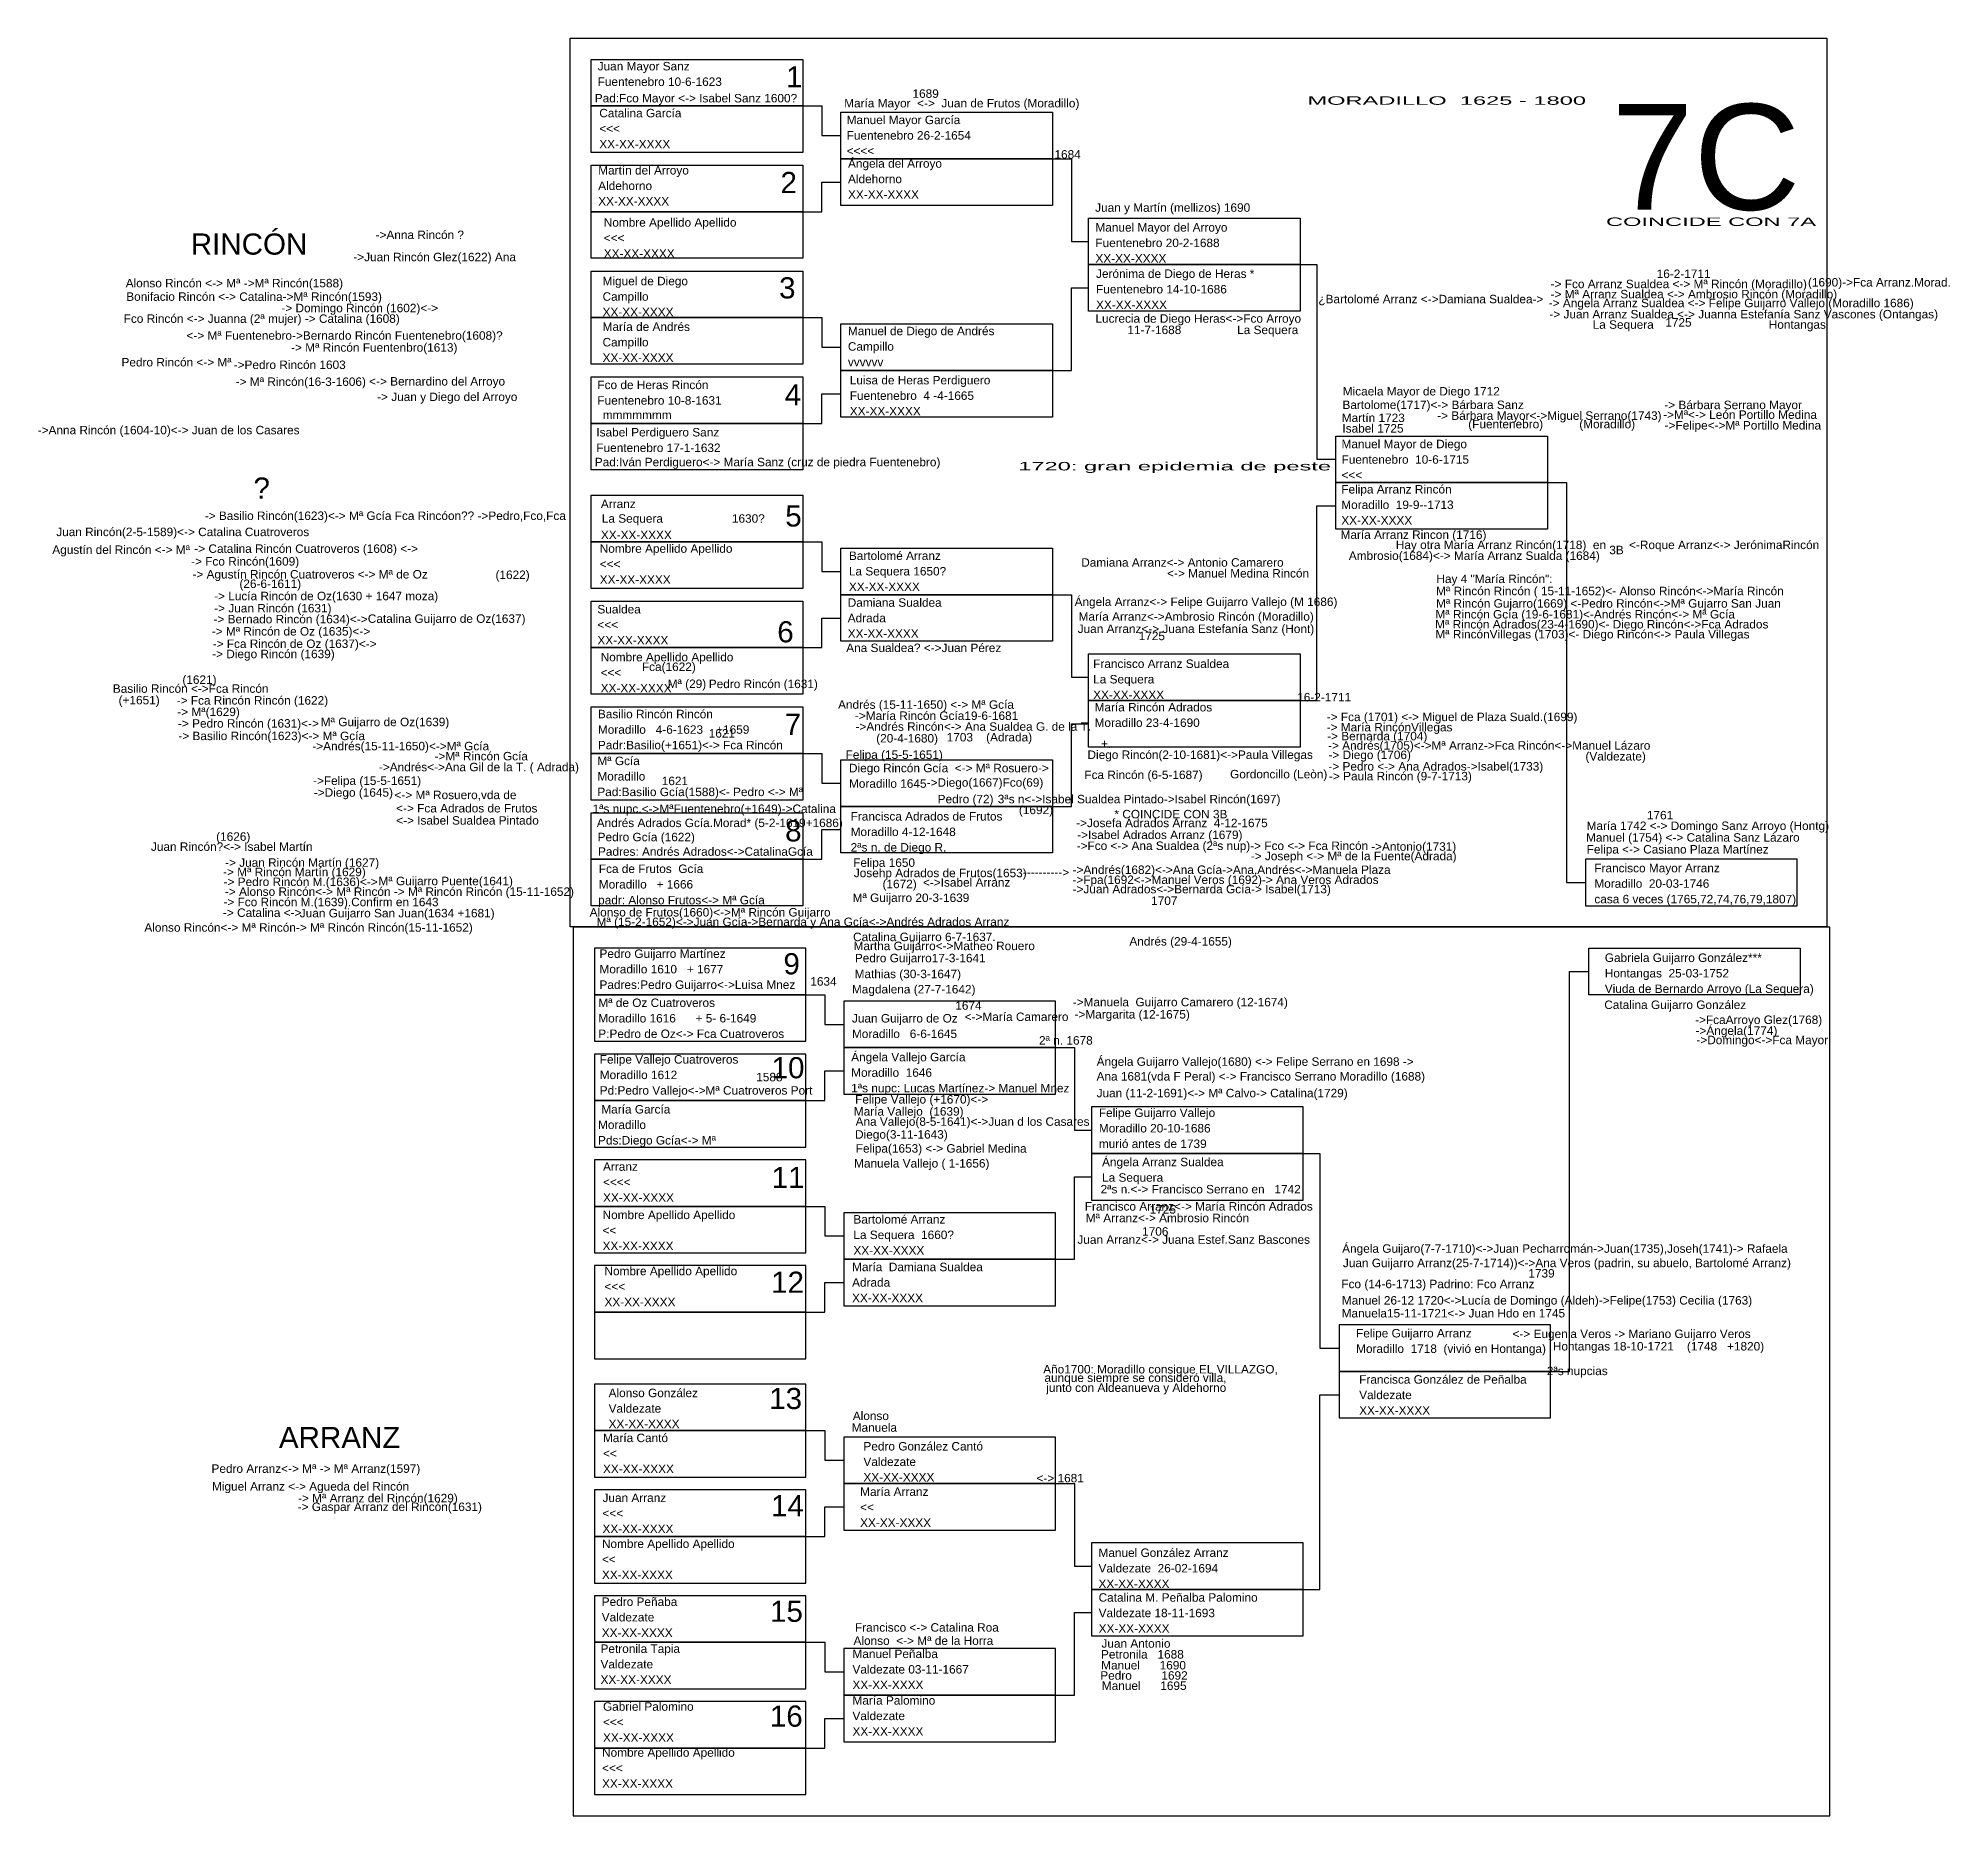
# Model space of a CAD drawing. Header units: millimetres. Extents: x -16844 to 23151, y -8543 to 4892.
# Drawn here: x -2760.7 to -2308.9, y -493.8 to -73.7 of the extents above; entities that cross this region are included whole.
import ezdxf
from ezdxf.enums import TextEntityAlignment as Align

# ---------------------------------------------------------------- set-up
doc = ezdxf.new("R2010")
doc.units = ezdxf.units.MM
doc.layers.add('Arroyo', color=30, linetype='Continuous')
doc.styles.add('Arial', font='arial.ttf', dxfattribs={"height": 0.01})

msp = doc.modelspace()

# ---------------------------------------------------------------- texts
at = {"style": 'Arial'}
for s, p in [('1', (-2580.06, -85.35)), ('2', (-2581.37, -110.34)), ('RINCÓN', (-2697.09, -124.87)), ('3', (-2581.71, -135.22)), ('4', (-2580.38, -160.48)), ('?', (-2705.93, -182.53)), ('5', (-2580.25, -189.12)), ('6', (-2582.14, -216.49)), ('7', (-2580.39, -238.36)), ('8', (-2580.28, -263.52)), ('9', (-2580.68, -294.94)), ('10', (-2579.59, -319.5)), ('11', (-2579.58, -345.43)), ('12', (-2579.7, -370.19)), ('13', (-2580.16, -397.66)), ('ARRANZ', (-2675.09, -406.87)), ('14', (-2579.73, -422.99)), ('15', (-2579.96, -447.93)), ('16', (-2580, -472.71))]:
    msp.add_text(s, height=5, dxfattribs=at).set_placement(p, align=Align.RIGHT)
at = {"layer": 'Arroyo', "style": 'Arial'}
msp.add_text('7C', height=25, dxfattribs=at).set_placement((-2344.24, -114.28), align=Align.RIGHT)

# ---------------------------------------------------------------- blocks, each defined once
blk = doc.blocks.new('Hoja superior')
for points in [[(0, 210), (297, 210), (297, 0), (0, 0)], [(5, 205), (55, 205), (55, 194), (5, 194)], [(5, 194), (55, 194), (55, 183), (5, 183)], [(64, 192.5), (114, 192.5), (114, 181.5), (64, 181.5)], [(64, 181.5), (114, 181.5), (114, 170.5), (64, 170.5)], [(5, 180), (55, 180), (55, 169), (5, 169)], [(5, 169), (55, 169), (55, 158), (5, 158)], [(122.5, 167.5), (172.5, 167.5), (172.5, 156.5), (122.5, 156.5)], [(5, 155), (55, 155), (55, 144), (5, 144)], [(122.5, 156.5), (172.5, 156.5), (172.5, 145.5), (122.5, 145.5)], [(5, 144), (55, 144), (55, 133), (5, 133)], [(64, 142.5), (114, 142.5), (114, 131.5), (64, 131.5)], [(64, 131.5), (114, 131.5), (114, 120.5), (64, 120.5)], [(5, 130), (55, 130), (55, 119), (5, 119)], [(5, 119), (55, 119), (55, 108), (5, 108)], [(181, 116), (231, 116), (231, 105), (181, 105)], [(181, 105), (231, 105), (231, 94), (181, 94)], [(5, 102), (55, 102), (55, 91), (5, 91)], [(5, 91), (55, 91), (55, 80), (5, 80)], [(64, 89.5), (114, 89.5), (114, 78.5), (64, 78.5)], [(5, 77), (55, 77), (55, 66), (5, 66)], [(64, 78.5), (114, 78.5), (114, 67.5), (64, 67.5)], [(5, 66), (55, 66), (55, 55), (5, 55)], [(122.5, 64.5), (172.5, 64.5), (172.5, 53.5), (122.5, 53.5)], [(5, 52), (55, 52), (55, 41), (5, 41)], [(122.5, 53.5), (172.5, 53.5), (172.5, 42.5), (122.5, 42.5)], [(5, 41), (55, 41), (55, 30), (5, 30)], [(64, 39.5), (114, 39.5), (114, 28.5), (64, 28.5)], [(64, 28.5), (114, 28.5), (114, 17.5), (64, 17.5)], [(5, 27), (55, 27), (55, 16), (5, 16)], [(5, 16), (55, 16), (55, 5), (5, 5)], [(240, 5), (290, 5), (290, 16), (240, 16)]]:
    blk.add_lwpolyline(points, close=True)
for points in [[(55, 194), (59.5, 194), (59.5, 187), (64, 187)], [(114, 181.5), (118.5, 181.5), (118.5, 162), (122.5, 162)], [(55, 169), (59.5, 169), (59.5, 176), (64, 176)], [(172.5, 156.5), (176.5, 156.5), (176.5, 110.5), (181, 110.5)], [(114, 131.5), (118.5, 131.5), (118.5, 151), (122.5, 151)], [(55, 144), (59.5, 144), (59.5, 137), (64, 137)], [(55, 119), (59.5, 119), (59.5, 126), (64, 126)], [(231, 105), (235.5, 105), (235.5, 10.5), (240, 10.5)], [(172.5, 53.5), (176.5, 53.5), (176.5, 99.5), (181, 99.5)], [(55, 91), (59.5, 91), (59.5, 84), (64, 84)], [(114, 78.5), (118.5, 78.5), (118.5, 59), (122.5, 59)], [(55, 66), (59.5, 66), (59.5, 73), (64, 73)], [(114, 28.5), (118.5, 28.5), (118.5, 48), (122.5, 48)], [(55, 41), (59.5, 41), (59.5, 34), (64, 34)], [(55, 16), (59.5, 16), (59.5, 23), (64, 23)]]:
    blk.add_lwpolyline(points)
blk = doc.blocks.new('Casilla')
at = {"style": 'Arial'}
for tag, p in [('NOMBRE', (0.88, 8.08)), ('LUGAR_NACIMIENTO', (0.88, 4.42)), ('FECHA', (0.88, 0.75))]:
    blk.add_attdef(tag, p, '', height=2, dxfattribs=at)
blk = doc.blocks.new('Hermanos')
at = {"style": 'Arial'}
blk.add_attdef('NOMBRE', (0, 0), '', height=2, dxfattribs=at)
blk = doc.blocks.new('Hoja inferior')
for points in [[(0, -210), (297, -210), (297, 0), (0, 0)], [(5, -16), (55, -16), (55, -5), (5, -5)], [(240, -5), (290, -5), (290, -16), (240, -16)], [(5, -27), (55, -27), (55, -16), (5, -16)], [(64, -28.5), (114, -28.5), (114, -17.5), (64, -17.5)], [(5, -41), (55, -41), (55, -30), (5, -30)], [(64, -39.5), (114, -39.5), (114, -28.5), (64, -28.5)], [(5, -52), (55, -52), (55, -41), (5, -41)], [(122.5, -53.5), (172.5, -53.5), (172.5, -42.5), (122.5, -42.5)], [(122.5, -64.5), (172.5, -64.5), (172.5, -53.5), (122.5, -53.5)], [(5, -66), (55, -66), (55, -55), (5, -55)], [(5, -77), (55, -77), (55, -66), (5, -66)], [(64, -78.5), (114, -78.5), (114, -67.5), (64, -67.5)], [(5, -91), (55, -91), (55, -80), (5, -80)], [(64, -89.5), (114, -89.5), (114, -78.5), (64, -78.5)], [(5, -102), (55, -102), (55, -91), (5, -91)], [(181, -105), (231, -105), (231, -94), (181, -94)], [(5, -119), (55, -119), (55, -108), (5, -108)], [(181, -116), (231, -116), (231, -105), (181, -105)], [(5, -130), (55, -130), (55, -119), (5, -119)], [(64, -131.5), (114, -131.5), (114, -120.5), (64, -120.5)], [(5, -144), (55, -144), (55, -133), (5, -133)], [(64, -142.5), (114, -142.5), (114, -131.5), (64, -131.5)], [(5, -155), (55, -155), (55, -144), (5, -144)], [(122.5, -156.5), (172.5, -156.5), (172.5, -145.5), (122.5, -145.5)], [(5, -169), (55, -169), (55, -158), (5, -158)], [(122.5, -167.5), (172.5, -167.5), (172.5, -156.5), (122.5, -156.5)], [(5, -180), (55, -180), (55, -169), (5, -169)], [(64, -181.5), (114, -181.5), (114, -170.5), (64, -170.5)], [(5, -194), (55, -194), (55, -183), (5, -183)], [(64, -192.5), (114, -192.5), (114, -181.5), (64, -181.5)], [(5, -205), (55, -205), (55, -194), (5, -194)]]:
    blk.add_lwpolyline(points, close=True)
for points in [[(231, -105), (235.5, -105), (235.5, -10.5), (240, -10.5)], [(55, -16), (59.5, -16), (59.5, -23), (64, -23)], [(114, -28.5), (118.5, -28.5), (118.5, -48), (122.5, -48)], [(55, -41), (59.5, -41), (59.5, -34), (64, -34)], [(172.5, -53.5), (176.5, -53.5), (176.5, -99.5), (181, -99.5)], [(114, -78.5), (118.5, -78.5), (118.5, -59), (122.5, -59)], [(55, -66), (59.5, -66), (59.5, -73), (64, -73)], [(55, -91), (59.5, -91), (59.5, -84), (64, -84)], [(172.5, -156.5), (176.5, -156.5), (176.5, -110.5), (181, -110.5)], [(55, -119), (59.5, -119), (59.5, -126), (64, -126)], [(114, -131.5), (118.5, -131.5), (118.5, -151), (122.5, -151)], [(55, -144), (59.5, -144), (59.5, -137), (64, -137)], [(114, -181.5), (118.5, -181.5), (118.5, -162), (122.5, -162)], [(55, -169), (59.5, -169), (59.5, -176), (64, -176)], [(55, -194), (59.5, -194), (59.5, -187), (64, -187)]]:
    blk.add_lwpolyline(points)

# ---------------------------------------------------------------- block references
ref = msp.add_blockref('Casilla', (-2629.34, -89.43))
ref.add_attrib('NOMBRE', 'Juan Mayor Sanz', (-2628.47, -81.34), dxfattribs={"height": 2, "style": 'Arial'})
ref.add_attrib('LUGAR_NACIMIENTO', 'Fuentenebro 10-6-1623', (-2628.47, -85.01), dxfattribs={"height": 2, "style": 'Arial'})
for name, p, values in [('Hermanos', (-2554.06, -87.82), {'NOMBRE': '1689'}), ('Hermanos', (-2629.93, -88.9), {'NOMBRE': ' Pad:Fco Mayor <-> Isabel Sanz 1600?'}), ('Casilla', (-2628.96, -100.51), {'NOMBRE': 'Catalina García', 'LUGAR_NACIMIENTO': '<<<', 'FECHA': 'XX-XX-XXXX'}), ('Casilla', (-2570.5, -102.11), {'NOMBRE': 'Manuel Mayor García', 'LUGAR_NACIMIENTO': 'Fuentenebro 26-2-1654', 'FECHA': '<<<<'}), ('Casilla', (-2629.22, -114.02), {'NOMBRE': 'Martín del Arroyo', 'LUGAR_NACIMIENTO': 'Aldehorno', 'FECHA': 'XX-XX-XXXX'}), ('Casilla', (-2570.18, -112.41), {'NOMBRE': 'Ángela del Arroyo', 'LUGAR_NACIMIENTO': 'Aldehorno', 'FECHA': 'XX-XX-XXXX'}), ('Hermanos', (-2520.5, -102.18), {'NOMBRE': '1684'}), ('Hermanos', (-2510.89, -114.75), {'NOMBRE': 'Juan y Martín (mellizos) 1690'}), ('Casilla', (-2627.91, -126.34), {'NOMBRE': 'Nombre Apellido Apellido', 'LUGAR_NACIMIENTO': '<<<', 'FECHA': 'XX-XX-XXXX'}), ('Casilla', (-2511.71, -127.51), {'NOMBRE': 'Manuel Mayor del Arroyo', 'LUGAR_NACIMIENTO': 'Fuentenebro 20-2-1688', 'FECHA': 'XX-XX-XXXX'}), ('Casilla', (-2628.19, -140.19), {'NOMBRE': 'Miguel de Diego', 'LUGAR_NACIMIENTO': 'Campillo', 'FECHA': 'XX-XX-XXXX'}), ('Hermanos', (-2403.24, -132.8), {'NOMBRE': '-> Fco Arranz Sualdea <-> Mª Rincón (Moradillo)'}), ('Hermanos', (-2378.18, -130.39), {'NOMBRE': '16-2-1711'}), ('Hermanos', (-2403.25, -135.2), {'NOMBRE': '-> Mª Arranz Sualdea <-> Ambrosio Rincón (Moradillo)'}), ('Hermanos', (-2403.54, -139.94), {'NOMBRE': '-> Juan Arranz Sualdea <-> Juanna Estefanía Sanz Vascones (Ontangas)'}), ('Hermanos', (-2390.89, -141.87), {'NOMBRE': '                   1725'}), ('Casilla', (-2628.19, -150.98), {'NOMBRE': 'María de Andrés', 'LUGAR_NACIMIENTO': 'Campillo', 'FECHA': 'XX-XX-XXXX'}), ('Casilla', (-2570.21, -151.99), {'NOMBRE': 'Manuel de Diego de Andrés', 'LUGAR_NACIMIENTO': 'Campillo', 'FECHA': 'vvvvvv'}), ('Hermanos', (-2406.5, -142.39), {'NOMBRE': '                 La Sequera                                   Hontangas'}), ('Casilla', (-2569.76, -163.61), {'NOMBRE': 'Luisa de Heras Perdiguero', 'LUGAR_NACIMIENTO': 'Fuentenebro  4 -4-1665', 'FECHA': 'XX-XX-XXXX'}), ('Hermanos', (-2452.37, -158.15), {'NOMBRE': 'Micaela Mayor de Diego 1712'}), ('Hermanos', (-2627.27, -163.74), {'NOMBRE': 'mmmmmmm'}), ('Hermanos', (-2453.39, -164.43), {'NOMBRE': ' Martín 1723'}), ('Hermanos', (-2452.44, -161.36), {'NOMBRE': 'Bartolome(1717)<-> Bárbara Sanz'}), ('Hermanos', (-2453.23, -166.93), {'NOMBRE': ' Isabel 1725'}), ('Hermanos', (-2422.71, -165.91), {'NOMBRE': '(Fuentenebro)           (Moradillo)'}), ('Hermanos', (-2377.85, -166.2), {'NOMBRE': '  ->Felipe<->Mª Portillo Medina'}), ('Casilla', (-2453.54, -178.7), {'NOMBRE': 'Manuel Mayor de Diego', 'LUGAR_NACIMIENTO': 'Fuentenebro  10-6-1715', 'FECHA': '<<<'}), ('Hermanos', (-2629.15, -174.88), {'NOMBRE': 'Pad:Iván Perdiguero<-> María Sanz (cruz de piedra Fuentenebro)'}), ('Casilla', (-2453.6, -189.4), {'NOMBRE': 'Felipa Arranz Rincón', 'LUGAR_NACIMIENTO': 'Moradillo  19-9--1713', 'FECHA': 'XX-XX-XXXX'}), ('Hermanos', (-2628.26, -188.22), {'NOMBRE': ' La Sequera                     1630?'}), ('Casilla', (-2628.86, -203.4), {'NOMBRE': 'Nombre Apellido Apellido', 'LUGAR_NACIMIENTO': '<<<', 'FECHA': 'XX-XX-XXXX'}), ('Hermanos', (-2452.89, -192.05), {'NOMBRE': 'María Arranz Rincon (1716)'}), ('Hermanos', (-2439.83, -194.45), {'NOMBRE': 'Hay otra María Arranz Rincón(1718)  en       <-Roque Arranz<-> JerónimaRincón'}), ('Casilla', (-2569.97, -205.1), {'NOMBRE': 'Bartolomé Arranz', 'LUGAR_NACIMIENTO': 'La Sequera 1650?', 'FECHA': 'XX-XX-XXXX'}), ('Hermanos', (-2450.94, -197.01), {'NOMBRE': 'Ambrosio(1684)<-> María Arranz Sualda (1684)'}), ('Hermanos', (-2430.32, -205.35), {'NOMBRE': 'Mª Rincón Rincón ( 15-11-1652)<- Alonso Rincón<->María Rincón'}), ('Casilla', (-2629.41, -217.74), {'NOMBRE': 'Sualdea', 'LUGAR_NACIMIENTO': '<<<', 'FECHA': 'XX-XX-XXXX'}), ('Casilla', (-2570.25, -216.16), {'NOMBRE': 'Damiana Sualdea', 'LUGAR_NACIMIENTO': 'Adrada', 'FECHA': 'XX-XX-XXXX'}), ('Hermanos', (-2430.33, -208.29), {'NOMBRE': 'Mª Rincón Gujarro(1669) <-Pedro Rincón<->Mª Gujarro San Juan'}), ('Hermanos', (-2515.02, -214.28), {'NOMBRE': 'Juan Arranz<-> Juana Estefanía Sanz (Hont)'}), ('Hermanos', (-2514.8, -211.38), {'NOMBRE': 'María Arranz<->Ambrosio Rincón (Moradillo)'}), ('Hermanos', (-2430.46, -210.85), {'NOMBRE': 'Mª Rincón Gcía (19-6-1681)<-Andrés Rincón<-> Mª Gcía'}), ('Hermanos', (-2515.36, -215.97), {'NOMBRE': '                   1725'}), ('Hermanos', (-2431.26, -215.56), {'NOMBRE': ' Mª RincónVillegas (1703)<- Diego Rincón<-> Paula Villegas'}), ('Casilla', (-2628.64, -229.05), {'NOMBRE': 'Nombre Apellido Apellido', 'LUGAR_NACIMIENTO': '<<<', 'FECHA': 'XX-XX-XXXX'}), ('Casilla', (-2512.24, -230.62), {'NOMBRE': 'Francisco Arranz Sualdea', 'LUGAR_NACIMIENTO': 'La Sequera', 'FECHA': 'XX-XX-XXXX'}), ('Hermanos', (-2571.65, -232.19), {'NOMBRE': 'Andrés (15-11-1650) <-> Mª Gcía'}), ('Hermanos', (-2463.91, -230.44), {'NOMBRE': ' 16-2-1711'}), ('Casilla', (-2629.29, -242.51), {'NOMBRE': 'Basilio Rincón Rincón', 'LUGAR_NACIMIENTO': 'Moradillo   4-6-1623    +1659', 'FECHA': 'Padr:Basilio(+1651)<-> Fca Rincón '}), ('Hermanos', (-2567.66, -234.82), {'NOMBRE': '->María Rincón Gcía19-6-1681'}), ('Hermanos', (-2456.16, -235.1), {'NOMBRE': '-> Fca (1701) <-> Miguel de Plaza Suald.(1699)'}), ('Hermanos', (-2602.22, -238.99), {'NOMBRE': '1621'}), ('Hermanos', (-2456.18, -237.53), {'NOMBRE': '-> María RincónVillegas '}), ('Hermanos', (-2456.06, -239.64), {'NOMBRE': '-> Bernarda (1704)'}), ('Casilla', (-2629.42, -253.57), {'NOMBRE': 'Mª Gcía', 'LUGAR_NACIMIENTO': 'Moradillo', 'FECHA': 'Pad:Basilio Gcía(1588)<- Pedro <-> Mª'}), ('Hermanos', (-2569.87, -244.03), {'NOMBRE': 'Felipa (15-5-1651)'}), ('Hermanos', (-2512.7, -244.04), {'NOMBRE': 'Diego Rincón(2-10-1681)<->Paula Villegas'}), ('Hermanos', (-2509.5, -241.42), {'NOMBRE': '+.'}), ('Hermanos', (-2455.85, -241.85), {'NOMBRE': '-> Andrés(1705)<->Mª Arranz->Fca Rincón<->Manuel Lázaro'}), ('Hermanos', (-2455.75, -244.07), {'NOMBRE': '-> Diego (1706)'}), ('Hermanos', (-2395.02, -244.41), {'NOMBRE': '(Valdezate)'}), ('Hermanos', (-2613.32, -250.23), {'NOMBRE': '1621'}), ('Hermanos', (-2514.99, -248.79), {'NOMBRE': '  Fca Rincón (6-5-1687)     '}), ('Hermanos', (-2483.66, -248.63), {'NOMBRE': '      Gordoncillo (Leòn)'}), ('Hermanos', (-2455.77, -246.79), {'NOMBRE': '-> Pedro <-> Ana Adrados->Isabel(1733)'}), ('Hermanos', (-2455.63, -249.1), {'NOMBRE': '-> Paula Rincón (9-7-1713)'}), ('Hermanos', (-2380.49, -258.32), {'NOMBRE': '1761'}), ('Hermanos', (-2515.38, -260.16), {'NOMBRE': '->Josefa Adrados Arranz  4-12-1675'}), ('Hermanos', (-2515.13, -262.97), {'NOMBRE': '->Isabel Adrados Arranz (1679)'}), ('Hermanos', (-2394.87, -263.59), {'NOMBRE': 'Manuel (1754) <-> Catalina Sanz Lázaro'}), ('Hermanos', (-2628.39, -266.92), {'NOMBRE': 'Padres: Andrés Adrados<->CatalinaGcía'}), ('Hermanos', (-2394.72, -266.39), {'NOMBRE': 'Felipa <-> Casiano Plaza Martínez'}), ('Hermanos', (-2567.92, -271.98), {'NOMBRE': 'Josehp Adrados de Frutos(1653)'}), ('Hermanos', (-2568.07, -269.54), {'NOMBRE': 'Felipa 1650'}), ('Hermanos', (-2527.97, -271.83), {'NOMBRE': '---------->'}), ('Casilla', (-2393.79, -278.9), {'NOMBRE': 'Francisco Mayor Arranz', 'LUGAR_NACIMIENTO': 'Moradillo  20-03-1746', 'FECHA': 'casa 6 veces (1765,72,74,76,79,1807)'}), ('Hermanos', (-2561.14, -274.58), {'NOMBRE': '(1672)'}), ('Hermanos', (-2551.59, -274.21), {'NOMBRE': '<->Isabel Arranz'}), ('Hermanos', (-2516.22, -275.79), {'NOMBRE': '->Juan Adrados<->Bernarda Gcía-> Isabel(1713)'}), ('Hermanos', (-2628.36, -278.39), {'NOMBRE': 'padr: Alonso Frutos<-> Mª Gcía'}), ('Hermanos', (-2568.22, -277.84), {'NOMBRE': 'Mª Guijarro 20-3-1639'}), ('Hermanos', (-2497.66, -278.54), {'NOMBRE': '1707'}), ('Hermanos', (-2629.5, -283.53), {'NOMBRE': ' Mª (15-2-1652)<->Juan Gcía->Bernarda y Ana Gcía<->Andrés Adrados Arranz'}), ('Casilla', (-2628.92, -299.13), {'NOMBRE': 'Pedro Guijarro Martínez', 'LUGAR_NACIMIENTO': 'Moradillo 1610   + 1677', 'FECHA': 'Padres:Pedro Guijarro<->Luisa Mnez'}), ('Hermanos', (-2568.11, -287.09), {'NOMBRE': 'Catalina Guijarro 6-7-1637.'}), ('Hermanos', (-2567.99, -289.22), {'NOMBRE': 'Martha Guijarro<->Matheo Rouero'}), ('Hermanos', (-2502.8, -288.14), {'NOMBRE': 'Andrés (29-4-1655)'}), ('Hermanos', (-2567.68, -292.09), {'NOMBRE': 'Pedro Guijarro17-3-1641'}), ('Casilla', (-2391.32, -300.09), {'NOMBRE': 'Gabriela Guijarro González***', 'LUGAR_NACIMIENTO': 'Hontangas  25-03-1752', 'FECHA': 'Viuda de Bernardo Arroyo (La Sequera)'}), ('Hermanos', (-2578.21, -297.6), {'NOMBRE': '1634'}), ('Hermanos', (-2568.37, -299.45), {'NOMBRE': 'Magdalena (27-7-1642)'}), ('Hermanos', (-2567.74, -295.84), {'NOMBRE': 'Mathias (30-3-1647)'}), ('Casilla', (-2629.2, -310.73), {'NOMBRE': 'Mª de Oz Cuatroveros', 'LUGAR_NACIMIENTO': 'Moradillo 1616      + 5- 6-1649', 'FECHA': 'P:Pedro de Oz<-> Fca Cuatroveros '}), ('Hermanos', (-2543.95, -303.3), {'NOMBRE': '1674'}), ('Hermanos', (-2516.19, -302.49), {'NOMBRE': '->Manuela  Guijarro Camarero (12-1674)'}), ('Hermanos', (-2541.73, -305.96), {'NOMBRE': '<->María Camarero '}), ('Hermanos', (-2515.77, -305.38), {'NOMBRE': '->Margarita (12-1675)'}), ('Hermanos', (-2532.69, -311.54), {'NOMBRE': '           2ª n. 1678'}), ('Casilla', (-2628.86, -324.11), {'NOMBRE': 'Felipe Vallejo Cuatroveros', 'LUGAR_NACIMIENTO': 'Moradillo 1612', 'FECHA': 'Pd:Pedro Vallejo<->Mª Cuatroveros Port'}), ('Casilla', (-2569.43, -323.57), {'NOMBRE': 'Ángela Vallejo García', 'LUGAR_NACIMIENTO': 'Moradillo  1646', 'FECHA': '1ªs nupc: Lucas Martínez-> Manuel Mnez'}), ('Hermanos', (-2510.54, -316.55), {'NOMBRE': 'Ángela Guijarro Vallejo(1680) <-> Felipe Serrano en 1698 ->'}), ('Hermanos', (-2597.98, -320.21), {'NOMBRE': '         1588'}), ('Hermanos', (-2510.56, -320.04), {'NOMBRE': 'Ana 1681(vda F Peral) <-> Francisco Serrano Moradillo (1688)'}), ('Hermanos', (-2567.61, -325.47), {'NOMBRE': 'Felipe Vallejo (+1670)<->'}), ('Hermanos', (-2510.55, -323.99), {'NOMBRE': 'Juan (11-2-1691)<-> Mª Calvo-> Catalina(1729)'}), ('Casilla', (-2629.26, -335.9), {'NOMBRE': ' María García', 'LUGAR_NACIMIENTO': 'Moradillo ', 'FECHA': 'Pds:Diego Gcía<-> Mª'}), ('Hermanos', (-2567.93, -328.32), {'NOMBRE': 'María Vallejo  (1639)'}), ('Hermanos', (-2567.51, -330.72), {'NOMBRE': 'Ana Vallejo(8-5-1641)<->Juan d los Casares'}), ('Casilla', (-2510.89, -336.72), {'NOMBRE': 'Felipe Guijarro Vallejo', 'LUGAR_NACIMIENTO': 'Moradillo 20-10-1686', 'FECHA': 'murió antes de 1739'}), ('Hermanos', (-2567.63, -333.76), {'NOMBRE': 'Diego(3-11-1643)'}), ('Hermanos', (-2567.87, -340.59), {'NOMBRE': 'Manuela Vallejo ( 1-1656)'}), ('Hermanos', (-2567.47, -337.07), {'NOMBRE': 'Felipa(1653) <-> Gabriel Medina '}), ('Casilla', (-2628.08, -349.44), {'NOMBRE': 'Arranz', 'LUGAR_NACIMIENTO': '<<<<', 'FECHA': 'XX-XX-XXXX'}), ('Hermanos', (-2509.61, -346.7), {'NOMBRE': '2ªs n.<-> Francisco Serrano en   1742'}), ('Casilla', (-2628.19, -360.85), {'NOMBRE': 'Nombre Apellido Apellido', 'LUGAR_NACIMIENTO': '<<', 'FECHA': 'XX-XX-XXXX'}), ('Casilla', (-2568.91, -361.91), {'NOMBRE': 'Bartolomé Arranz', 'LUGAR_NACIMIENTO': 'La Sequera  1660?', 'FECHA': 'XX-XX-XXXX'}), ('Hermanos', (-2513.34, -350.76), {'NOMBRE': 'Francisco Arranz<-> María Rincón Adrados '}), ('Hermanos', (-2513.11, -353.51), {'NOMBRE': 'Mª Arranz<-> Ambrosio Rincón'}), ('Hermanos', (-2504.99, -351.47), {'NOMBRE': '         1725'}), ('Hermanos', (-2515.09, -358.61), {'NOMBRE': 'Juan Arranz<-> Juana Estef.Sanz Bascones'}), ('Hermanos', (-2499.79, -356.69), {'NOMBRE': '1706'}), ('Hermanos', (-2452.51, -360.73), {'NOMBRE': 'Ángela Guijaro(7-7-1710)<->Juan Pecharromán->Juan(1735),Joseh(1741)-> Rafaela'}), ('Casilla', (-2627.74, -374.12), {'NOMBRE': 'Nombre Apellido Apellido', 'LUGAR_NACIMIENTO': '<<<', 'FECHA': 'XX-XX-XXXX'}), ('Casilla', (-2569.22, -373.16), {'NOMBRE': 'María  Damiana Sualdea', 'LUGAR_NACIMIENTO': 'Adrada', 'FECHA': 'XX-XX-XXXX'}), ('Hermanos', (-2409.29, -366.58), {'NOMBRE': ' 1739 '}), ('Hermanos', (-2452.7, -369.1), {'NOMBRE': 'Fco (14-6-1713) Padrino: Fco Arranz'}), ('Hermanos', (-2452.63, -376.01), {'NOMBRE': 'Manuela15-11-1721<-> Juan Hdo en 1745'}), ('Hermanos', (-2452.59, -372.97), {'NOMBRE': 'Manuel 26-12 1720<->Lucía de Domingo (Aldeh)->Felipe(1753) Cecilia (1763)'}), ('Hermanos', (-2412.25, -380.88), {'NOMBRE': '<-> Eugenia Veros -> Mariano Guijarro Veros'}), ('Hermanos', (-2403.49, -383.82), {'NOMBRE': ' Hontangas 18-10-1721    (1748   +1820)'}), ('Hermanos', (-2404.14, -389.64), {'NOMBRE': '2ªs nupcias'}), ('Casilla', (-2626.76, -402.93), {'NOMBRE': 'Alonso González', 'LUGAR_NACIMIENTO': 'Valdezate', 'FECHA': 'XX-XX-XXXX'}), ('Casilla', (-2449.37, -399.74), {'NOMBRE': 'Francisca González de Peñalba', 'LUGAR_NACIMIENTO': 'Valdezate ', 'FECHA': 'XX-XX-XXXX'}), ('Hermanos', (-2568.43, -403.02), {'NOMBRE': 'Manuela'}), ('Hermanos', (-2568.17, -400.26), {'NOMBRE': 'Alonso'}), ('Casilla', (-2628.09, -413.55), {'NOMBRE': 'María Cantó', 'LUGAR_NACIMIENTO': '<<', 'FECHA': 'XX-XX-XXXX'}), ('Casilla', (-2566.54, -415.53), {'NOMBRE': 'Pedro González Cantó', 'LUGAR_NACIMIENTO': 'Valdezate', 'FECHA': 'XX-XX-XXXX'}), ('Hermanos', (-2538.72, -414.98), {'NOMBRE': '                  <-> 1681'}), ('Casilla', (-2628.21, -427.7), {'NOMBRE': 'Juan Arranz', 'LUGAR_NACIMIENTO': '<<<', 'FECHA': 'XX-XX-XXXX'}), ('Casilla', (-2567.32, -426.26), {'NOMBRE': 'María Arranz', 'LUGAR_NACIMIENTO': '<<', 'FECHA': 'XX-XX-XXXX'}), ('Casilla', (-2628.34, -438.57), {'NOMBRE': 'Nombre Apellido Apellido', 'LUGAR_NACIMIENTO': '<<', 'FECHA': 'XX-XX-XXXX'}), ('Casilla', (-2510.98, -440.69), {'NOMBRE': 'Manuel González Arranz', 'LUGAR_NACIMIENTO': 'Valdezate  26-02-1694', 'FECHA': 'XX-XX-XXXX'}), ('Casilla', (-2628.39, -452.26), {'NOMBRE': 'Pedro Peñaba', 'LUGAR_NACIMIENTO': 'Valdezate', 'FECHA': 'XX-XX-XXXX'}), ('Casilla', (-2510.95, -451.26), {'NOMBRE': 'Catalina M. Peñalba Palomino', 'LUGAR_NACIMIENTO': 'Valdezate 18-11-1693', 'FECHA': 'XX-XX-XXXX'}), ('Hermanos', (-2568, -453.39), {'NOMBRE': 'Alonso  <-> Mª de la Horra'}), ('Hermanos', (-2567.66, -450.26), {'NOMBRE': 'Francisco <-> Catalina Roa'}), ('Casilla', (-2628.67, -463.36), {'NOMBRE': 'Petronila Tapia', 'LUGAR_NACIMIENTO': 'Valdezate', 'FECHA': 'XX-XX-XXXX'}), ('Casilla', (-2569.13, -464.58), {'NOMBRE': 'Manuel Peñalba', 'LUGAR_NACIMIENTO': 'Valdezate 03-11-1667', 'FECHA': 'XX-XX-XXXX'}), ('Hermanos', (-2509.4, -454.04), {'NOMBRE': 'Juan Antonio'}), ('Hermanos', (-2509.51, -456.61), {'NOMBRE': 'Petronila   1688'}), ('Hermanos', (-2509.68, -461.61), {'NOMBRE': 'Pedro         1692'}), ('Hermanos', (-2509.47, -459.19), {'NOMBRE': 'Manuel      1690'}), ('Hermanos', (-2510.09, -464.03), {'NOMBRE': ' Manuel      1695'}), ('Casilla', (-2628.09, -477.03), {'NOMBRE': 'Gabriel Palomino', 'LUGAR_NACIMIENTO': '<<<', 'FECHA': 'XX-XX-XXXX'}), ('Casilla', (-2569.13, -475.58), {'NOMBRE': 'María Palomino', 'LUGAR_NACIMIENTO': 'Valdezate', 'FECHA': 'XX-XX-XXXX'}), ('Casilla', (-2628.31, -487.9), {'NOMBRE': 'Nombre Apellido Apellido', 'LUGAR_NACIMIENTO': '<<<', 'FECHA': 'XX-XX-XXXX'})]:
    msp.add_blockref(name, p).add_auto_attribs(values)
ref = msp.add_blockref('Hermanos', (-2570.2, -90.08))
ref.add_attrib('NOMBRE', 'María Mayor  <->  Juan de Frutos (Moradillo)', (-2570.2, -90.08), dxfattribs={"color": 0, "height": 2, "style": 'Arial'})
ref = msp.add_blockref('Hermanos', (-2460.72, -89.46))
ref.add_attrib('NOMBRE', 'MORADILLO  1625 - 1800', (-2460.72, -89.46), dxfattribs={"height": 2, "style": 'Arial', "width": 2})
ref = msp.add_blockref('Hermanos', (-2404.14, -118.1))
ref.add_attrib('NOMBRE', '         COINCIDE CON 7A', (-2404.14, -118.1), dxfattribs={"color": 5, "height": 2, "style": 'Arial', "width": 2})
ref = msp.add_blockref('Casilla', (-2681.83, -121.94))
ref.add_attrib('FECHA', '->Anna Rincón ?', (-2680.95, -121.19), dxfattribs={"color": 1, "height": 2, "style": 'Arial'})
ref = msp.add_blockref('Casilla', (-2687.1, -127.18))
ref.add_attrib('FECHA', '->Juan Rincón Glez(1622) Ana', (-2686.22, -126.43), dxfattribs={"color": 1, "height": 2, "style": 'Arial'})
ref = msp.add_blockref('Casilla', (-2741.67, -133.35))
ref.add_attrib('FECHA', ' Alonso Rincón <-> Mª ->Mª Rincón(1588)', (-2740.79, -132.6), dxfattribs={"color": 41, "height": 2, "style": 'Arial'})
ref = msp.add_blockref('Casilla', (-2511.56, -138.46))
ref.add_attrib('NOMBRE', 'Jerónima de Diego de Heras *', (-2510.68, -130.37), dxfattribs={"color": 30, "height": 2, "style": 'Arial'})
ref.add_attrib('LUGAR_NACIMIENTO', 'Fuentenebro 14-10-1686', (-2510.68, -134.04), dxfattribs={"height": 2, "style": 'Arial'})
ref.add_attrib('FECHA', 'XX-XX-XXXX', (-2510.68, -137.71), dxfattribs={"height": 2, "style": 'Arial'})
ref = msp.add_blockref('Hermanos', (-2342.42, -132.41))
ref.add_attrib('NOMBRE', '(1690)->Fca Arranz.Morad. ', (-2342.42, -132.41), dxfattribs={"color": 40, "height": 2, "style": 'Arial'})
ref = msp.add_blockref('Casilla', (-2741.54, -136.54))
ref.add_attrib('FECHA', ' Bonifacio Rincón <-> Catalina->Mª Rincón(1593)', (-2740.66, -135.79), dxfattribs={"color": 121, "height": 2, "style": 'Arial'})
ref = msp.add_blockref('Hermanos', (-2458.14, -136.37))
ref.add_attrib('NOMBRE', '¿Bartolomé Arranz <->Damiana Sualdea->', (-2458.14, -136.37), dxfattribs={"color": 31, "height": 2, "style": 'Arial'})
ref = msp.add_blockref('Hermanos', (-2403.69, -137.3))
ref.add_attrib('NOMBRE', '-> Ángela Arranz Sualdea <-> Felipe Guijarro Vallejo (Moradillo 1686)', (-2403.69, -137.3), dxfattribs={"color": 3, "height": 2, "style": 'Arial'})
ref = msp.add_blockref('Casilla', (-2742.92, -141.74))
ref.add_attrib('FECHA', '  Fco Rincón <-> Juanna (2ª mujer) -> Catalina (1608)', (-2742.04, -140.99), dxfattribs={"color": 141, "height": 2, "style": 'Arial'})
ref = msp.add_blockref('Casilla', (-2704.09, -139.24))
ref.add_attrib('FECHA', '-> Domingo Rincón (1602)<-> ', (-2703.22, -138.49), dxfattribs={"color": 141, "height": 2, "style": 'Arial'})
ref = msp.add_blockref('Casilla', (-2511.69, -149.04))
ref.add_attrib('NOMBRE', 'Lucrecia de Diego Heras<->Fco Arroyo', (-2510.82, -140.96), dxfattribs={"color": 6, "height": 2, "style": 'Arial'})
ref = msp.add_blockref('Casilla', (-2741.27, -145.73))
ref.add_attrib('FECHA', '                   <-> Mª Fuentenebro->Bernardo Rincón Fuentenebro(1608)?', (-2740.4, -144.98), dxfattribs={"color": 141, "height": 2, "style": 'Arial'})
ref = msp.add_blockref('Casilla', (-2535.19, -151.73))
ref.add_attrib('NOMBRE', '                                        11-7-1688                 La Sequera  ', (-2534.31, -143.65), dxfattribs={"color": 0, "height": 2, "style": 'Arial'})
ref = msp.add_blockref('Casilla', (-2703.36, -148.56))
ref.add_attrib('FECHA', '  -> Mª Rincón Fuentenbro(1613)', (-2702.48, -147.81), dxfattribs={"color": 141, "height": 2, "style": 'Arial'})
ref = msp.add_blockref('Casilla', (-2742.66, -152.04))
ref.add_attrib('FECHA', ' Pedro Rincón <-> Mª', (-2741.78, -151.29), dxfattribs={"color": 211, "height": 2, "style": 'Arial'})
ref = msp.add_blockref('Casilla', (-2716.14, -152.65))
ref.add_attrib('FECHA', ' ->Pedro Rincón 1603', (-2715.27, -151.9), dxfattribs={"color": 211, "height": 2, "style": 'Arial'})
ref = msp.add_blockref('Casilla', (-2714.89, -156.64))
ref.add_attrib('FECHA', '-> Mª Rincón(16-3-1606)', (-2714.01, -155.89), dxfattribs={"color": 211, "height": 2, "style": 'Arial'})
ref = msp.add_blockref('Casilla', (-2684.92, -156.56))
ref.add_attrib('FECHA', '  <-> Bernardino del Arroyo', (-2684.04, -155.81), dxfattribs={"color": 211, "height": 2, "style": 'Arial'})
ref = msp.add_blockref('Casilla', (-2681.47, -160.22))
ref.add_attrib('FECHA', '-> Juan y Diego del Arroyo', (-2680.59, -159.47), dxfattribs={"color": 211, "height": 2, "style": 'Arial'})
ref = msp.add_blockref('Casilla', (-2629.4, -164.73))
ref.add_attrib('NOMBRE', 'Fco de Heras Rincón', (-2628.53, -156.65), dxfattribs={"height": 2, "style": 'Arial'})
ref.add_attrib('LUGAR_NACIMIENTO', 'Fuentenebro 10-8-1631', (-2628.53, -160.32), dxfattribs={"height": 2, "style": 'Arial'})
ref = msp.add_blockref('Hermanos', (-2431.6, -163.91))
ref.add_attrib('NOMBRE', '  -> Bárbara Mayor<->Miguel Serrano(1743)', (-2431.6, -163.91), dxfattribs={"color": 0, "height": 2, "style": 'Arial'})
ref = msp.add_blockref('Hermanos', (-2378.99, -163.68))
ref.add_attrib('NOMBRE', '   ->Mª<-> León Portillo Medina', (-2378.99, -163.68), dxfattribs={"color": 0, "height": 2, "style": 'Arial'})
ref = msp.add_blockref('Hermanos', (-2377.15, -161.38))
ref.add_attrib('NOMBRE', ' -> Bárbara Serrano Mayor ', (-2377.15, -161.38), dxfattribs={"color": 0, "height": 2, "style": 'Arial'})
ref = msp.add_blockref('Casilla', (-2761.69, -168.08))
ref.add_attrib('FECHA', '->Anna Rincón (1604-10)<-> Juan de los Casares', (-2760.81, -167.33), dxfattribs={"color": 1, "height": 2, "style": 'Arial'})
ref = msp.add_blockref('Casilla', (-2629.66, -175.92))
ref.add_attrib('NOMBRE', 'Isabel Perdiguero Sanz', (-2628.78, -167.84), dxfattribs={"color": 6, "height": 2, "style": 'Arial'})
ref.add_attrib('LUGAR_NACIMIENTO', 'Fuentenebro 17-1-1632', (-2628.78, -171.51), dxfattribs={"height": 2, "style": 'Arial'})
ref = msp.add_blockref('Hermanos', (-2529.07, -175.86))
ref.add_attrib('NOMBRE', '1720: gran epidemia de peste', (-2529.07, -175.86), dxfattribs={"color": 41, "height": 2, "style": 'Arial', "width": 2})
ref = msp.add_blockref('Casilla', (-2628.59, -192.85))
ref.add_attrib('NOMBRE', 'Arranz', (-2627.71, -184.77), dxfattribs={"height": 2, "style": 'Arial'})
ref.add_attrib('FECHA', 'XX-XX-XXXX', (-2627.71, -192.1), dxfattribs={"height": 2, "style": 'Arial'})
ref = msp.add_blockref('Casilla', (-2757.3, -192.14))
ref.add_attrib('FECHA', 'Juan Rincón(2-5-1589)<-> Catalina Cuatroveros', (-2756.43, -191.39), dxfattribs={"color": 2, "height": 2, "style": 'Arial'})
ref = msp.add_blockref('Casilla', (-2722.21, -195.65))
ref.add_attrib('NOMBRE', '-> Basilio Rincón(1623)<-> Mª Gcía Fca Rincóon?? ->Pedro,Fco,Fca', (-2721.33, -187.57), dxfattribs={"color": 31, "height": 2, "style": 'Arial'})
ref = msp.add_blockref('Casilla', (-2759.02, -196.34))
ref.add_attrib('FECHA', ' Agustín del Rincón <-> Mª', (-2758.14, -195.59), dxfattribs={"color": 2, "height": 2, "style": 'Arial'})
ref = msp.add_blockref('Casilla', (-2724.68, -196.09))
ref.add_attrib('FECHA', '-> Catalina Rincón Cuatroveros (1608) <-> ', (-2723.8, -195.34), dxfattribs={"color": 2, "height": 2, "style": 'Arial'})
ref = msp.add_blockref('Hermanos', (-2390.16, -195.67))
ref.add_attrib('NOMBRE', ' 3B', (-2390.16, -195.67), dxfattribs={"color": 3, "height": 2, "style": 'Arial'})
ref = msp.add_blockref('Casilla', (-2741.73, -199.1))
ref.add_attrib('FECHA', '                     -> Fco Rincón(1609)', (-2740.86, -198.35), dxfattribs={"color": 2, "height": 2, "style": 'Arial'})
ref = msp.add_blockref('Hermanos', (-2514.18, -198.61))
ref.add_attrib('NOMBRE', 'Damiana Arranz<-> Antonio Camarero', (-2514.18, -198.61), dxfattribs={"color": 1, "height": 2, "style": 'Arial'})
ref = msp.add_blockref('Casilla', (-2726.67, -202.15))
ref.add_attrib('FECHA', '  -> Agustín Rincón Cuatroveros <-> Mª de Oz', (-2725.79, -201.4), dxfattribs={"color": 2, "height": 2, "style": 'Arial'})
ref = msp.add_blockref('Casilla', (-2714.02, -204.39))
ref.add_attrib('FECHA', '(26-6-1611)', (-2713.14, -203.64), dxfattribs={"color": 2, "height": 2, "style": 'Arial'})
ref = msp.add_blockref('Casilla', (-2653.49, -202.27))
ref.add_attrib('FECHA', '(1622)', (-2652.61, -201.52), dxfattribs={"color": 211, "height": 2, "style": 'Arial'})
ref = msp.add_blockref('Hermanos', (-2502.42, -201.17))
ref.add_attrib('NOMBRE', '           <-> Manuel Medina Rincón', (-2502.42, -201.17), dxfattribs={"color": 3, "height": 2, "style": 'Arial'})
ref = msp.add_blockref('Hermanos', (-2430.24, -202.48))
ref.add_attrib('NOMBRE', 'Hay 4 "María Rincón":', (-2430.24, -202.48), dxfattribs={"color": 2, "height": 2, "style": 'Arial'})
ref = msp.add_blockref('Casilla', (-2720, -207.29))
ref.add_attrib('FECHA', '-> Lucía Rincón de Oz(1630 + 1647 moza)', (-2719.12, -206.54), dxfattribs={"color": 2, "height": 2, "style": 'Arial'})
ref = msp.add_blockref('Casilla', (-2719.96, -210.16))
ref.add_attrib('FECHA', '-> Juan Rincón (1631) ', (-2719.09, -209.41), dxfattribs={"color": 2, "height": 2, "style": 'Arial'})
ref = msp.add_blockref('Hermanos', (-2515.75, -207.9))
ref.add_attrib('NOMBRE', 'Ángela Arranz<-> Felipe Guijarro Vallejo (M 1686)', (-2515.75, -207.9), dxfattribs={"color": 3, "height": 2, "style": 'Arial'})
ref = msp.add_blockref('Casilla', (-2720.13, -212.75))
ref.add_attrib('FECHA', '-> Bernado Rincón (1634)<-> ', (-2719.26, -212), dxfattribs={"color": 2, "height": 2, "style": 'Arial'})
ref = msp.add_blockref('Hermanos', (-2683.57, -211.88))
ref.add_attrib('NOMBRE', ' Catalina Guijarro de Oz(1637)', (-2683.57, -211.88), dxfattribs={"color": 3, "height": 2, "style": 'Arial'})
ref = msp.add_blockref('Hermanos', (-2430.53, -213.21))
ref.add_attrib('NOMBRE', 'Mª Rincón Adrados(23-4-1690)<- Diego Rincón<->Fca Adrados', (-2430.53, -213.21), dxfattribs={"color": 30, "height": 2, "style": 'Arial'})
ref = msp.add_blockref('Casilla', (-2720.55, -215.63))
ref.add_attrib('FECHA', '-> Mª Rincón de Oz (1635)<-> ', (-2719.67, -214.88), dxfattribs={"color": 2, "height": 2, "style": 'Arial'})
ref = msp.add_blockref('Casilla', (-2720.34, -218.57))
ref.add_attrib('FECHA', '-> Fca Rincón de Oz (1637)<-> ', (-2719.46, -217.82), dxfattribs={"color": 2, "height": 2, "style": 'Arial'})
ref = msp.add_blockref('Casilla', (-2571.37, -219.53))
ref.add_attrib('FECHA', ' Ana Sualdea? <->Juan Pérez', (-2570.5, -218.78), dxfattribs={"color": 3, "height": 2, "style": 'Arial'})
ref = msp.add_blockref('Casilla', (-2720.46, -220.98))
ref.add_attrib('FECHA', '-> Diego Rincón (1639) ', (-2719.58, -220.23), dxfattribs={"color": 2, "height": 2, "style": 'Arial'})
ref = msp.add_blockref('Casilla', (-2619.67, -224.01))
ref.add_attrib('FECHA', ' Fca(1622)', (-2618.79, -223.26), dxfattribs={"height": 2, "style": 'Arial'})
ref = msp.add_blockref('Casilla', (-2727.5, -227.05))
ref.add_attrib('FECHA', '(1621)', (-2726.62, -226.3), dxfattribs={"color": 31, "height": 2, "style": 'Arial'})
ref = msp.add_blockref('Casilla', (-2627.55, -228.03))
ref.add_attrib('FECHA', '                   Mª (29) ', (-2626.67, -227.28), dxfattribs={"color": 3, "height": 2, "style": 'Arial'})
ref = msp.add_blockref('Hermanos', (-2602.21, -227.3))
ref.add_attrib('NOMBRE', 'Pedro Rincón (1631)', (-2602.21, -227.3), dxfattribs={"color": 3, "height": 2, "style": 'Arial'})
ref = msp.add_blockref('Casilla', (-2743.94, -229.16))
ref.add_attrib('FECHA', 'Basilio Rincón <->Fca Rincón ', (-2743.06, -228.41), dxfattribs={"color": 31, "height": 2, "style": 'Arial'})
ref = msp.add_blockref('Casilla', (-2742.56, -231.89))
ref.add_attrib('FECHA', '(+1651)', (-2741.69, -231.14), dxfattribs={"color": 31, "height": 2, "style": 'Arial'})
ref = msp.add_blockref('Casilla', (-2728.84, -231.95))
ref.add_attrib('FECHA', '-> Fca Rincón Rincón (1622)  ', (-2727.96, -231.2), dxfattribs={"color": 31, "height": 2, "style": 'Arial'})
ref = msp.add_blockref('Casilla', (-2728.69, -234.66))
ref.add_attrib('FECHA', '-> Mª(1629)  ', (-2727.82, -233.91), dxfattribs={"color": 31, "height": 2, "style": 'Arial'})
ref = msp.add_blockref('Hermanos', (-2727.66, -236.64))
ref.add_attrib('NOMBRE', '-> Pedro Rincón (1631)<-> ', (-2727.66, -236.64), dxfattribs={"color": 31, "height": 2, "style": 'Arial'})
ref = msp.add_blockref('Hermanos', (-2693.92, -236.3))
ref.add_attrib('NOMBRE', 'Mª Guijarro de Oz(1639)', (-2693.92, -236.3), dxfattribs={"color": 3, "height": 2, "style": 'Arial'})
ref = msp.add_blockref('Casilla', (-2511.89, -240.89))
ref.add_attrib('NOMBRE', 'María Rincón Adrados', (-2511.02, -232.81), dxfattribs={"height": 2, "style": 'Arial'})
ref.add_attrib('LUGAR_NACIMIENTO', 'Moradillo 23-4-1690 ', (-2511.02, -236.47), dxfattribs={"height": 2, "style": 'Arial'})
ref = msp.add_blockref('Casilla', (-2728.45, -247.67))
ref.add_attrib('NOMBRE', '-> Basilio Rincón(1623)<-> Mª Gcía', (-2727.57, -239.59), dxfattribs={"color": 31, "height": 2, "style": 'Arial'})
ref = msp.add_blockref('Hermanos', (-2567.52, -237.38))
ref.add_attrib('NOMBRE', '->Andrés Rincón<-> Ana Sualdea G. de la T.', (-2567.52, -237.38), dxfattribs={"color": 61, "height": 2, "style": 'Arial'})
ref = msp.add_blockref('Hermanos', (-2562.63, -240.15))
ref.add_attrib('NOMBRE', '(20-4-1680)', (-2562.63, -240.15), dxfattribs={"color": 61, "height": 2, "style": 'Arial'})
ref = msp.add_blockref('Hermanos', (-2545.98, -239.9))
ref.add_attrib('NOMBRE', '1703    (Adrada)', (-2545.98, -239.9), dxfattribs={"color": 71, "height": 2, "style": 'Arial'})
ref = msp.add_blockref('Hermanos', (-2695.91, -242))
ref.add_attrib('NOMBRE', '->Andrés(15-11-1650)<->Mª Gcía', (-2695.91, -242), dxfattribs={"color": 31, "height": 2, "style": 'Arial'})
ref = msp.add_blockref('Hermanos', (-2667.02, -244.38))
ref.add_attrib('NOMBRE', '->Mª Rincón Gcía', (-2667.02, -244.38), dxfattribs={"color": 31, "height": 2, "style": 'Arial'})
ref = msp.add_blockref('Hermanos', (-2695.74, -250.18))
ref.add_attrib('NOMBRE', '->Felipa (15-5-1651)', (-2695.74, -250.18), dxfattribs={"color": 31, "height": 2, "style": 'Arial'})
ref = msp.add_blockref('Hermanos', (-2680.17, -246.95))
ref.add_attrib('NOMBRE', '->Andrés<->Ana Gil de la T. ( Adrada) ', (-2680.17, -246.95), dxfattribs={"color": 31, "height": 2, "style": 'Arial'})
ref = msp.add_blockref('Casilla', (-2569.95, -255.27))
ref.add_attrib('NOMBRE', 'Diego Rincón Gcía  <-> Mª Rosuero->', (-2569.07, -247.19), dxfattribs={"height": 2, "style": 'Arial'})
ref.add_attrib('LUGAR_NACIMIENTO', 'Moradillo 1645                    ', (-2569.07, -250.85), dxfattribs={"height": 2, "style": 'Arial'})
ref.add_attrib('FECHA', '                           Pedro (72)     ', (-2569.07, -254.52), dxfattribs={"color": 241, "height": 2, "style": 'Arial'})
ref = msp.add_blockref('Hermanos', (-2695.55, -252.96))
ref.add_attrib('NOMBRE', '->Diego (1645)', (-2695.55, -252.96), dxfattribs={"color": 30, "height": 2, "style": 'Arial'})
ref = msp.add_blockref('Hermanos', (-2677.26, -253.54))
ref.add_attrib('NOMBRE', ' <-> Mª Rosuero,vda de', (-2677.26, -253.54), dxfattribs={"color": 31, "height": 2, "style": 'Arial'})
ref = msp.add_blockref('Hermanos', (-2551.48, -250.6))
ref.add_attrib('NOMBRE', ' ->Diego(1667)Fco(69)', (-2551.48, -250.6), dxfattribs={"color": 241, "height": 2, "style": 'Arial'})
ref = msp.add_blockref('Hermanos', (-2533.91, -254.52))
ref.add_attrib('NOMBRE', '3ªs n<->Isabel Sualdea Pintado->Isabel Rincón(1697)', (-2533.91, -254.52), dxfattribs={"color": 51, "height": 2, "style": 'Arial'})
ref = msp.add_blockref('Hermanos', (-2676.87, -256.68))
ref.add_attrib('NOMBRE', ' <-> Fca Adrados de Frutos', (-2676.87, -256.68), dxfattribs={"color": 30, "height": 2, "style": 'Arial'})
ref = msp.add_blockref('Hermanos', (-2676.86, -259.56))
ref.add_attrib('NOMBRE', ' <-> Isabel Sualdea Pintado', (-2676.86, -259.56), dxfattribs={"color": 6, "height": 2, "style": 'Arial'})
ref = msp.add_blockref('Hermanos', (-2629.68, -256.81))
ref.add_attrib('NOMBRE', '1ªs nupc.<->MªFuentenebro(+1649)->Catalina', (-2629.68, -256.81), dxfattribs={"color": 9, "height": 2, "style": 'Arial'})
ref = msp.add_blockref('Casilla', (-2569.56, -266.68))
ref.add_attrib('NOMBRE', 'Francisca Adrados de Frutos', (-2568.68, -258.6), dxfattribs={"height": 2, "style": 'Arial'})
ref.add_attrib('LUGAR_NACIMIENTO', 'Moradillo 4-12-1648', (-2568.68, -262.26), dxfattribs={"height": 2, "style": 'Arial'})
ref.add_attrib('FECHA', '2ªs n. de Diego R.', (-2568.68, -265.93), dxfattribs={"color": 41, "height": 2, "style": 'Arial'})
ref = msp.add_blockref('Hermanos', (-2528.91, -257.08))
ref.add_attrib('NOMBRE', '(1692)', (-2528.91, -257.08), dxfattribs={"color": 51, "height": 2, "style": 'Arial'})
ref = msp.add_blockref('Hermanos', (-2506.33, -258.08))
ref.add_attrib('NOMBRE', '* COINCIDE CON 3B', (-2506.33, -258.08), dxfattribs={"color": 30, "height": 2, "style": 'Arial'})
ref = msp.add_blockref('Casilla', (-2719.51, -264.13))
ref.add_attrib('FECHA', '(1626)', (-2718.63, -263.38), dxfattribs={"height": 2, "style": 'Arial'})
ref = msp.add_blockref('Casilla', (-2629.57, -268.23))
ref.add_attrib('NOMBRE', 'Andrés Adrados Gcía.Morad* (5-2-1619+1686)', (-2628.69, -260.14), dxfattribs={"height": 2, "style": 'Arial'})
ref = msp.add_blockref('Casilla', (-2629.35, -264.24))
ref.add_attrib('FECHA', 'Pedro Gcía (1622)', (-2628.47, -263.49), dxfattribs={"height": 2, "style": 'Arial'})
ref = msp.add_blockref('Hermanos', (-2394.74, -260.83))
ref.add_attrib('NOMBRE', 'María 1742 <-> Domingo Sanz Arroyo (Hontg)', (-2394.74, -260.83), dxfattribs={"color": 7, "height": 2, "style": 'Arial'})
ref = msp.add_blockref('Casilla', (-2734.93, -266.51))
ref.add_attrib('FECHA', 'Juan Rincón?<-> Isabel Martín', (-2734.05, -265.76), dxfattribs={"height": 2, "style": 'Arial'})
ref = msp.add_blockref('Hermanos', (-2515.26, -265.55))
ref.add_attrib('NOMBRE', '->Fco <-> Ana Sualdea (2ªs nup)-> Fco <-> Fca Rincón', (-2515.26, -265.55), dxfattribs={"color": 30, "height": 2, "style": 'Arial'})
ref = msp.add_blockref('Hermanos', (-2474.1, -267.98))
ref.add_attrib('NOMBRE', '-> Joseph <-> Mª de la Fuente(Adrada)', (-2474.1, -267.98), dxfattribs={"color": 30, "height": 2, "style": 'Arial'})
ref = msp.add_blockref('Hermanos', (-2445.66, -265.73))
ref.add_attrib('NOMBRE', '->Antonio(1731)', (-2445.66, -265.73), dxfattribs={"color": 30, "height": 2, "style": 'Arial'})
ref = msp.add_blockref('Casilla', (-2717.88, -272.49))
ref.add_attrib('FECHA', '-> Mª Rincón Martín (1629)', (-2717, -271.74), dxfattribs={"height": 2, "style": 'Arial'})
ref = msp.add_blockref('Casilla', (-2717.41, -270.27))
ref.add_attrib('FECHA', '-> Juan Rincón Martín (1627) ', (-2716.53, -269.52), dxfattribs={"height": 2, "style": 'Arial'})
ref = msp.add_blockref('Casilla', (-2629.08, -279.07))
ref.add_attrib('NOMBRE', 'Fca de Frutos  Gcía                           ', (-2628.2, -270.99), dxfattribs={"height": 2, "style": 'Arial'})
ref.add_attrib('LUGAR_NACIMIENTO', 'Moradillo   + 1666', (-2628.2, -274.66), dxfattribs={"height": 2, "style": 'Arial'})
ref = msp.add_blockref('Hermanos', (-2517.77, -271.22))
ref.add_attrib('NOMBRE', '  ->Andrés(1682)<->Ana Gcía->Ana,Andrés<->Manuela Plaza', (-2517.77, -271.22), dxfattribs={"color": 6, "height": 2, "style": 'Arial'})
ref = msp.add_blockref('Casilla', (-2717.76, -274.82))
ref.add_attrib('FECHA', '-> Pedro Rincón M.(1636)<->', (-2716.88, -274.07), dxfattribs={"height": 2, "style": 'Arial'})
ref = msp.add_blockref('Casilla', (-2717.44, -277.14))
ref.add_attrib('FECHA', '-> Alonso Rincón<-> Mª Rincón -> Mª Rincón Rincón (15-11-1652)', (-2716.57, -276.39), dxfattribs={"height": 2, "style": 'Arial'})
ref = msp.add_blockref('Hermanos', (-2680.27, -273.89))
ref.add_attrib('NOMBRE', 'Mª Guijarro Puente(1641)', (-2680.27, -273.89), dxfattribs={"color": 3, "height": 2, "style": 'Arial'})
ref = msp.add_blockref('Hermanos', (-2516.27, -273.58))
ref.add_attrib('NOMBRE', '->Fpa(1692<->Manuel Veros (1692)-> Ana Veros Adrados', (-2516.27, -273.58), dxfattribs={"color": 3, "height": 2, "style": 'Arial'})
ref = msp.add_blockref('Casilla', (-2719.46, -282.11))
ref.add_attrib('FECHA', '  -> Catalina <->', (-2718.58, -281.36), dxfattribs={"height": 2, "style": 'Arial'})
ref = msp.add_blockref('Casilla', (-2719.34, -279.59))
ref.add_attrib('FECHA', '  -> Fco Rincón M.(1639).Confirm en 1643', (-2718.47, -278.84), dxfattribs={"height": 2, "style": 'Arial'})
ref = msp.add_blockref('Hermanos', (-2716.72, -281.47))
ref.add_attrib('NOMBRE', '                       Juan Guijarro San Juan(1634 +1681)', (-2716.72, -281.47), dxfattribs={"color": 3, "height": 2, "style": 'Arial'})
ref = msp.add_blockref('Hermanos', (-2621.19, -281.27))
ref.add_attrib('NOMBRE', 'Alonso de Frutos(1660)<->Mª Rincón Guijarro', (-2630.36, -281.27), dxfattribs={"height": 2, "style": 'Arial'})
ref = msp.add_blockref('Casilla', (-2737.26, -285.61))
ref.add_attrib('FECHA', ' Alonso Rincón<-> Mª Rincón-> Mª Rincón Rincón(15-11-1652)', (-2736.38, -284.86), dxfattribs={"color": 131, "height": 2, "style": 'Arial'})
ref = msp.add_blockref('Casilla', (-2391.44, -311.22))
ref.add_attrib('NOMBRE', 'Catalina Guijarro González', (-2390.56, -303.13), dxfattribs={"height": 2, "style": 'Arial'})
ref = msp.add_blockref('Casilla', (-2569.25, -314.41))
ref.add_attrib('NOMBRE', 'Juan Guijarro de Oz             ', (-2568.37, -306.32), dxfattribs={"height": 2, "style": 'Arial'})
ref.add_attrib('LUGAR_NACIMIENTO', 'Moradillo   6-6-1645', (-2568.37, -309.99), dxfattribs={"height": 2, "style": 'Arial'})
ref = msp.add_blockref('Hermanos', (-2369.1, -306.67))
ref.add_attrib('NOMBRE', '->FcaArroyo Glez(1768) ', (-2369.1, -306.67), dxfattribs={"color": 4, "height": 2, "style": 'Arial'})
ref = msp.add_blockref('Hermanos', (-2368.99, -309.24))
ref.add_attrib('NOMBRE', '->Ángela(1774) ', (-2368.99, -309.24), dxfattribs={"color": 4, "height": 2, "style": 'Arial'})
ref = msp.add_blockref('Hermanos', (-2368.79, -311.45))
ref.add_attrib('NOMBRE', '->Domingo<->Fca Mayor', (-2368.79, -311.45), dxfattribs={"color": 4, "height": 2, "style": 'Arial'})
ref = msp.add_blockref('Casilla', (-2510.14, -348.36))
ref.add_attrib('NOMBRE', 'Ángela Arranz Sualdea', (-2509.26, -340.27), dxfattribs={"height": 2, "style": 'Arial'})
ref.add_attrib('LUGAR_NACIMIENTO', 'La Sequera', (-2509.26, -343.94), dxfattribs={"height": 2, "style": 'Arial'})
ref = msp.add_blockref('Hermanos', (-2452.34, -364.13))
ref.add_attrib('NOMBRE', 'Juan Guijarro Arranz(25-7-1714))<->Ana Veros (padrin, su abuelo, Bartolomé Arranz)', (-2452.34, -364.13), dxfattribs={"color": 3, "height": 2, "style": 'Arial'})
ref = msp.add_blockref('Casilla', (-2450.1, -388.81))
ref.add_attrib('NOMBRE', 'Felipe Guijarro Arranz', (-2449.22, -380.73), dxfattribs={"height": 2, "style": 'Arial'})
ref.add_attrib('LUGAR_NACIMIENTO', 'Moradillo  1718  (vivió en Hontanga)', (-2449.22, -384.39), dxfattribs={"height": 2, "style": 'Arial'})
ref = msp.add_blockref('Hermanos', (-2523.17, -389.25))
ref.add_attrib('NOMBRE', 'Año1700: Moradillo consigue EL VILLAZGO, ', (-2523.17, -389.25), dxfattribs={"color": 4, "height": 2, "style": 'Arial'})
ref = msp.add_blockref('Hermanos', (-2522.87, -391.26))
ref.add_attrib('NOMBRE', 'aunque siempre se consideró villa, ', (-2522.87, -391.26), dxfattribs={"color": 4, "height": 2, "style": 'Arial'})
ref = msp.add_blockref('Hermanos', (-2522.46, -393.6))
ref.add_attrib('NOMBRE', 'junto con Aldeanueva y Aldehorno', (-2522.46, -393.6), dxfattribs={"color": 4, "height": 2, "style": 'Arial'})
ref = msp.add_blockref('Casilla', (-2720.61, -413.48))
ref.add_attrib('FECHA', 'Pedro Arranz<-> Mª -> Mª Arranz(1597)', (-2719.73, -412.73), dxfattribs={"height": 2, "style": 'Arial'})
ref = msp.add_blockref('Casilla', (-2720.5, -417.68))
ref.add_attrib('FECHA', 'Miguel Arranz <-> Agueda del Rincón', (-2719.62, -416.93), dxfattribs={"height": 2, "style": 'Arial'})
ref = msp.add_blockref('Casilla', (-2700.25, -422.5))
ref.add_attrib('FECHA', '-> Gaspar Arranz del Rincón(1631)', (-2699.37, -421.75), dxfattribs={"height": 2, "style": 'Arial'})
ref = msp.add_blockref('Casilla', (-2700.16, -420.45))
ref.add_attrib('FECHA', '-> Mª Arranz del Rincón(1629)', (-2699.29, -419.7), dxfattribs={"height": 2, "style": 'Arial'})
at = {"layer": 'Arroyo'}
for name, p in [('Hoja superior', (-2634.97, -283.74)), ('Hoja inferior', (-2634.25, -283.76))]:
    msp.add_blockref(name, p, dxfattribs=at)

msp.set_redraw_order([(e.dxf.handle, doc.entitydb.next_handle()) for e in msp.query("TEXT MTEXT ATTDEF DIMENSION ARC_DIMENSION")])  # texts and dimensions are drawn at this point

doc.saveas('drawing.dxf')
